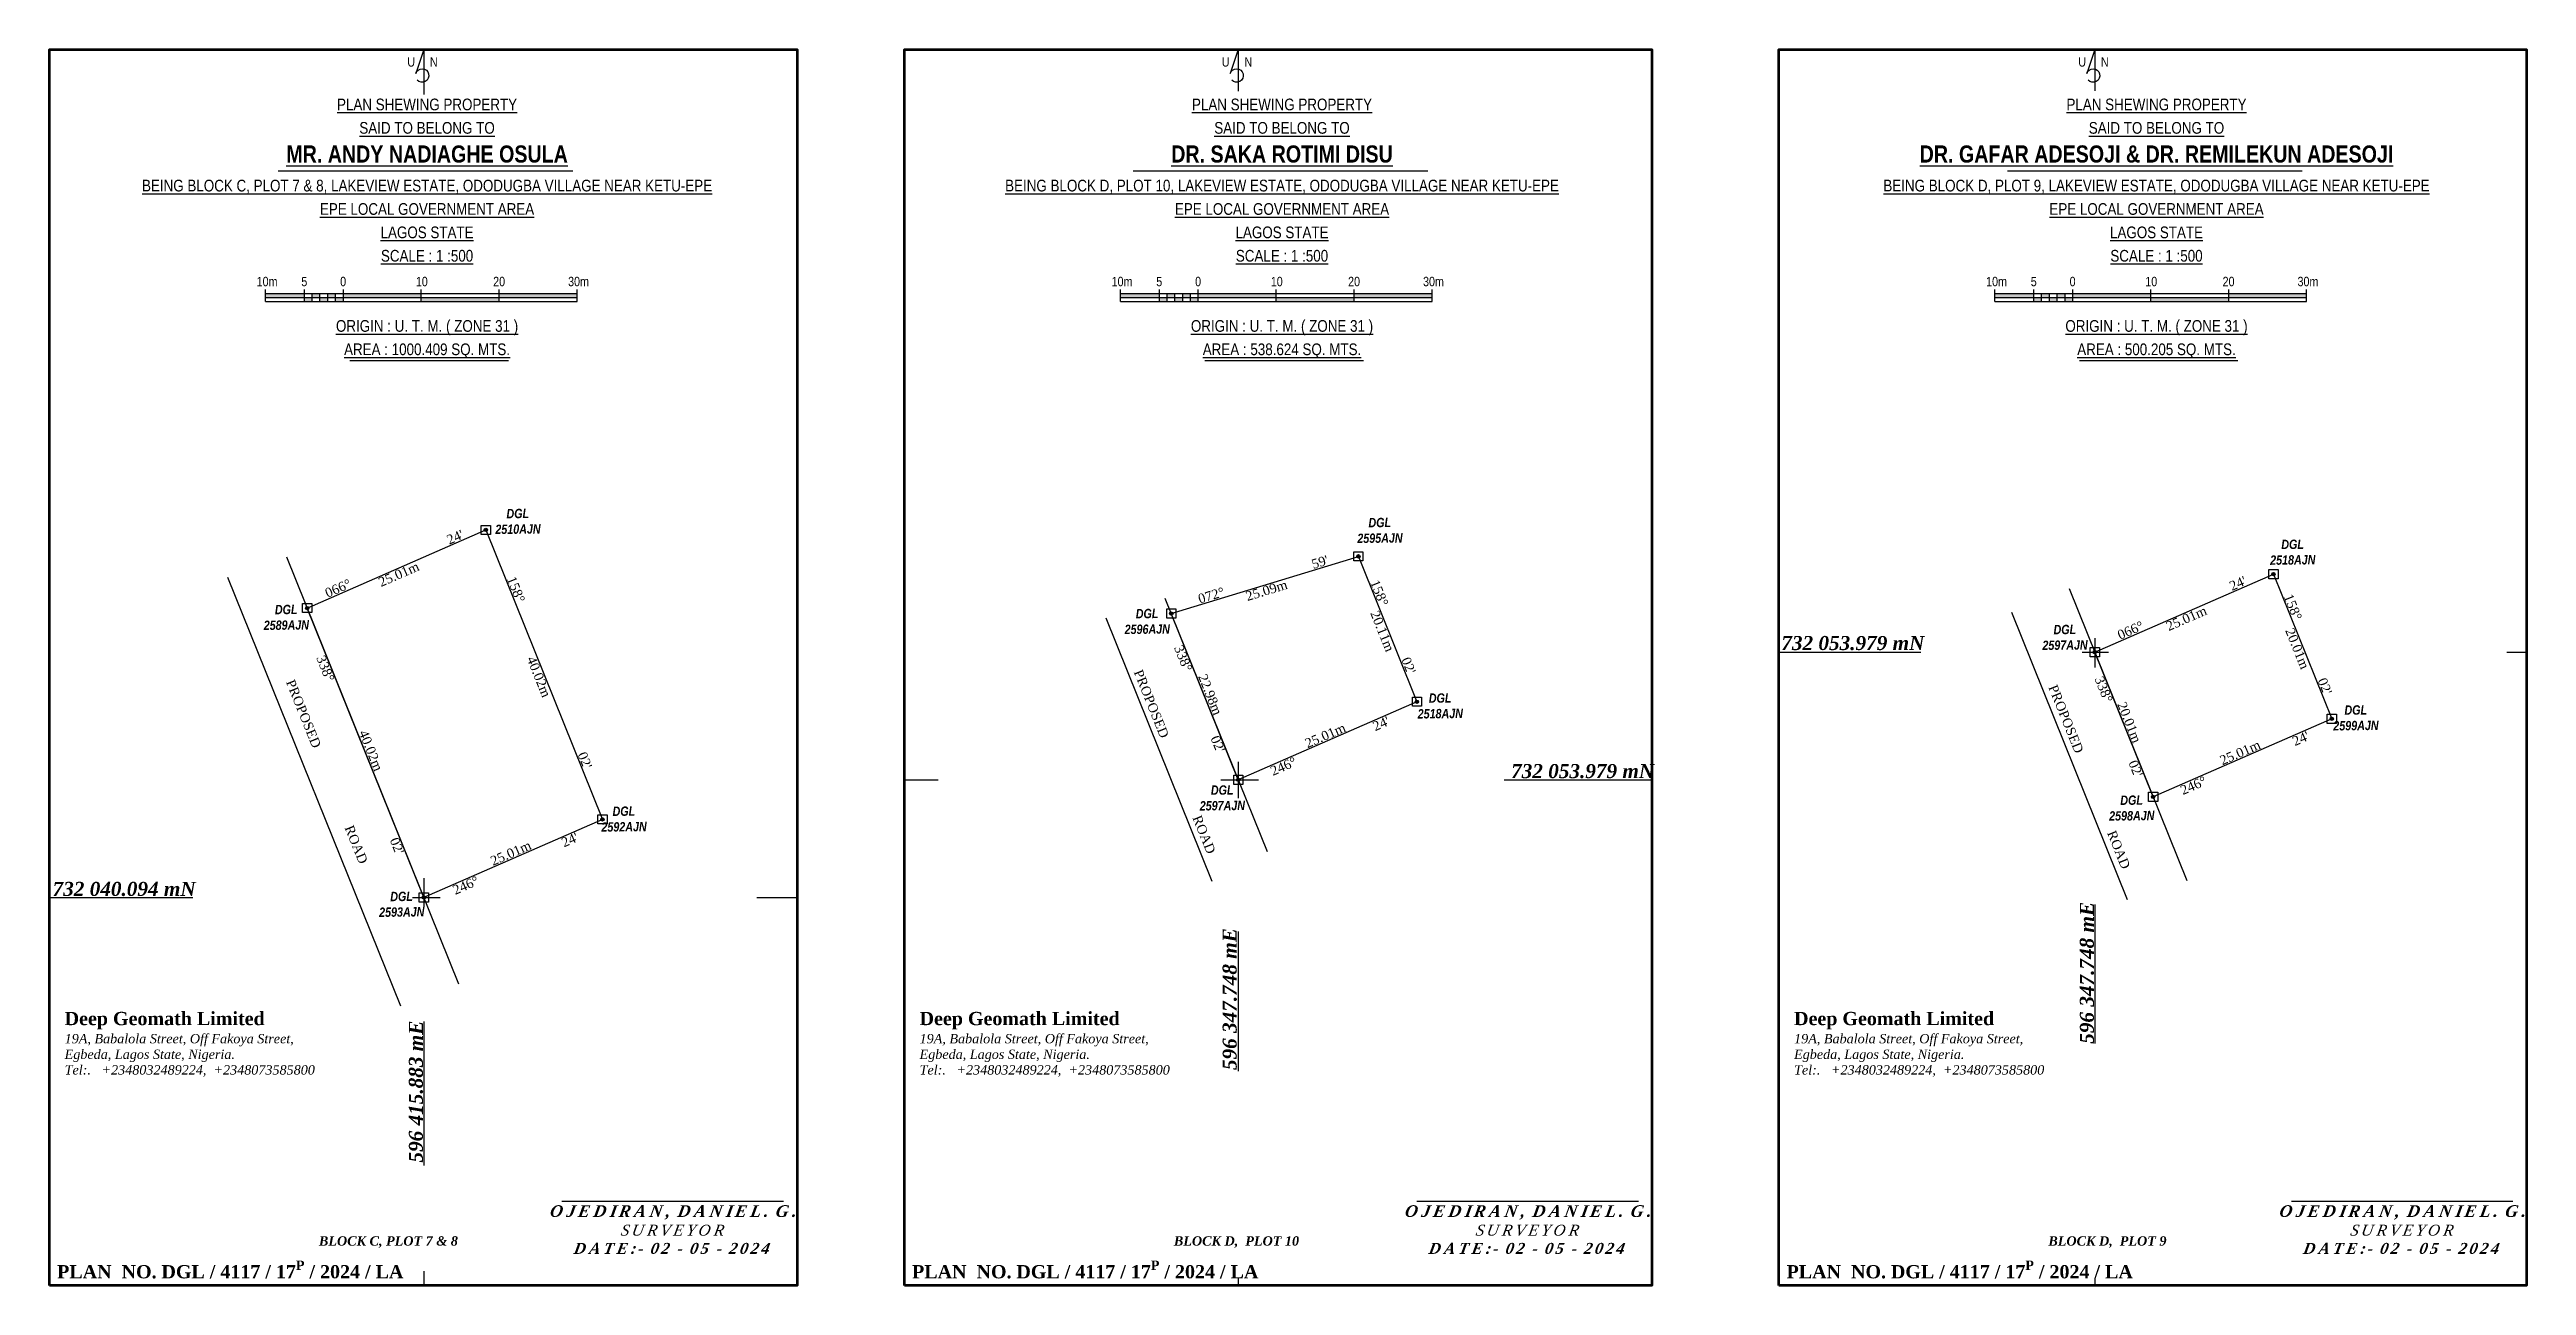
# Model space of a CAD drawing. Header units: metres. Extents: x 527079 to 600981, y 729644 to 782828.
# Drawn here: x 597389.6 to 597707.4, y 730780.3 to 730938.8 of the extents above; entities that cross this region are included whole.
import ezdxf

# ---------------------------------------------------------------- set-up
doc = ezdxf.new("R2010")
doc.units = ezdxf.units.M
doc.header["$MEASUREMENT"] = 0
doc.layers.add('adjusted', color=7, linetype='Continuous')
doc.layers.add('GRID&TITLE', color=7, linetype='Continuous')
doc.styles.add('style2', font='')
doc.styles.get('style2').set_extended_font_data('Arial Black')

msp = doc.modelspace()

# ---------------------------------------------------------------- texts
at = {"color": 0}
for s, insert, char_height, width, attachment_point in [('{\\fArial Narrow|b0|i0|c0|p34;U     N}', (597437.4414, 730937.84596), 1.2, 26.925119, 2), ('{\\fArial Narrow|b0|i0|c0|p34;U     N}', (597541.93534, 730937.84596), 1.2, 26.925119, 2), ('{\\fArial Narrow|b0|i0|c0|p34;U     N}', (597651.8184, 730937.84596), 1.2, 26.925119, 2), ('{\\fArial Narrow|b0|i0|c0|p34;10m}', (597417.50784, 730909.68039), 1.2, 26.925119, 2), ('{\\fArial Narrow|b0|i0|c0|p34;5}', (597422.28403, 730909.68039), 1.2, 26.925119, 2), ('{\\fArial Narrow|b0|i0|c0|p34;0}', (597427.26645, 730909.68039), 1.2, 26.925119, 2), ('{\\fArial Narrow|b0|i0|c0|p34;10}', (597437.35916, 730909.68039), 1.2, 26.925119, 2), ('{\\fArial Narrow|b0|i0|c0|p34;20}', (597447.27622, 730909.68039), 1.2, 26.925119, 2), ('{\\fArial Narrow|b0|i0|c0|p34;30m}', (597457.46218, 730909.68039), 1.2, 26.925119, 2), ('{\\fArial Narrow|b0|i0|c0|p34;10m}', (597527.19237, 730909.68039), 1.2, 26.925119, 2), ('{\\fArial Narrow|b0|i0|c0|p34;5}', (597531.96856, 730909.68039), 1.2, 26.925119, 2), ('{\\fArial Narrow|b0|i0|c0|p34;0}', (597536.95098, 730909.68039), 1.2, 26.925119, 2), ('{\\fArial Narrow|b0|i0|c0|p34;10}', (597547.04369, 730909.68039), 1.2, 26.925119, 2), ('{\\fArial Narrow|b0|i0|c0|p34;20}', (597556.96075, 730909.68039), 1.2, 26.925119, 2), ('{\\fArial Narrow|b0|i0|c0|p34;30m}', (597567.14671, 730909.68039), 1.2, 26.925119, 2), ('{\\fArial Narrow|b0|i0|c0|p34;10m}', (597639.38401, 730909.68039), 1.2, 26.925119, 2), ('{\\fArial Narrow|b0|i0|c0|p34;5}', (597644.1602, 730909.68039), 1.2, 26.925119, 2), ('{\\fArial Narrow|b0|i0|c0|p34;0}', (597649.14261, 730909.68039), 1.2, 26.925119, 2), ('{\\fArial Narrow|b0|i0|c0|p34;10}', (597659.23532, 730909.68039), 1.2, 26.925119, 2), ('{\\fArial Narrow|b0|i0|c0|p34;20}', (597669.15238, 730909.68039), 1.2, 26.925119, 2), ('{\\fArial Narrow|b0|i0|c0|p34;30m}', (597679.33835, 730909.68039), 1.2, 26.925119, 2), ('{\\fTimes New Roman|b1|i1|c0|p18;732 053.979 mN}', (597611.77527, 730863.62116), 1.8, 45.9628771, 1), ('{\\fTimes New Roman|b1|i1|c0|p18;732 053.979 mN}', (597577.10928, 730847.19809), 1.8, 45.9628771, 1), ('{\\fTimes New Roman|b1|i1|c0|p18;732 040.094 mN}', (597389.9906, 730832.08912), 1.8, 45.9628771, 1), ('\\pi0.2701;{\\fTimes New Roman|b1|i1|c0|p18;\\H0.8824x;\\Q10.5;\\T1.3;OJEDIRAN, DANIEL. G.\\H1.1x;\\P\\fTimes New Roman|b0|i1|c0|p18;\\H0.8485x;SURVEYOR\\fTimes New Roman|b1|i1|c0|p18;\\P\\pi0;DATE:- 02 - 05 - 2024}', (597469.49007, 730790.61994), 1.7, 31.4335511, 2), ('\\pi0.2701;{\\fTimes New Roman|b1|i1|c0|p18;\\H0.8824x;\\Q10.5;\\T1.3;OJEDIRAN, DANIEL. G.\\H1.1x;\\P\\fTimes New Roman|b0|i1|c0|p18;\\H0.8485x;SURVEYOR\\fTimes New Roman|b1|i1|c0|p18;\\P\\pi0;DATE:- 02 - 05 - 2024}', (597579.1746, 730790.61994), 1.7, 31.4335511, 2), ('\\pi0.2701;{\\fTimes New Roman|b1|i1|c0|p18;\\H0.8824x;\\Q10.5;\\T1.3;OJEDIRAN, DANIEL. G.\\H1.1x;\\P\\fTimes New Roman|b0|i1|c0|p18;\\H0.8485x;SURVEYOR\\fTimes New Roman|b1|i1|c0|p18;\\P\\pi0;DATE:- 02 - 05 - 2024}', (597691.36624, 730790.61994), 1.7, 31.4335511, 2), ('{\\fTimes New Roman|b1|i1|c0|p18;BLOCK C, PLOT 7 & 8}', (597424.1574, 730786.63955), 1.2, 45.9628771, 1), ('{\\fTimes New Roman|b1|i1|c0|p18;BLOCK D,  PLOT 10}', (597533.84193, 730786.63955), 1.2, 45.9628771, 1), ('{\\fTimes New Roman|b1|i1|c0|p18;BLOCK D,  PLOT 9}', (597646.03357, 730786.63955), 1.2, 45.9628771, 1), ('\\A1;{\\fTimes New Roman|b1|i0|c0|p18;\\H1.03x;PLAN  NO.\\H0.9706x; \\H1.03x;DGL / 4117 / 17\\H0.7x;\\SP^ ;\\H1.429x; / 2024 / LA}', (597390.56795, 730783.52023), 1.65, 98.1290386, 1), ('\\A1;{\\fTimes New Roman|b1|i0|c0|p18;\\H1.03x;PLAN  NO.\\H0.9706x; \\H1.03x;DGL / 4117 / 17\\H0.7x;\\SP^ ;\\H1.429x; / 2024 / LA}', (597500.25248, 730783.52023), 1.65, 98.1290386, 1), ('\\A1;{\\fTimes New Roman|b1|i0|c0|p18;\\H1.03x;PLAN  NO.\\H0.9706x; \\H1.03x;DGL / 4117 / 17\\H0.7x;\\SP^ ;\\H1.429x; / 2024 / LA}', (597612.44411, 730783.52023), 1.65, 98.1290386, 1)]:
    msp.add_mtext(s, dxfattribs=dict(at, insert=insert, char_height=char_height, width=width, attachment_point=attachment_point))
at = {"color": 0, "char_height": 1.5, "width": 113.0007569, "attachment_point": 2, "line_spacing_factor": 1.2}
for s, insert in [('{\\fArial Narrow|b0|i0|c0|p34;\\LPLAN SHEWING PROPERTY\\PSAID TO BELONG TO\\P\\fArial Narrow|b1|i0|c0|p34;\\H1.467x;MR. ANDY NADIAGHE OSULA \\P\\fArial Narrow|b0|i0|c0|p34;\\H0.6817x;BEING BLOCK C, PLOT 7 & 8, LAKEVIEW ESTATE, ODODUGBA VILLAGE NEAR KETU-EPE\\PEPE \\H0.9995x;LOCAL GOVERNMENT AREA\\PLAGOS STATE\\PSCALE : 1 :500\\P\\P\\PORIGIN : U. T. M. ( ZONE 31 )\\PAREA : 1000.409 SQ. MTS.}', (597438.03115, 730932.53735)), ('{\\fArial Narrow|b0|i0|c0|p34;\\LPLAN SHEWING PROPERTY\\PSAID TO BELONG TO\\P\\fArial Narrow|b1|i0|c0|p34;\\H1.467x;DR. SAKA ROTIMI DISU \\P\\fArial Narrow|b0|i0|c0|p34;\\H0.6817x;BEING BLOCK D, PLOT 10, LAKEVIEW ESTATE, ODODUGBA VILLAGE NEAR KETU-EPE\\PEPE \\H0.9995x;LOCAL GOVERNMENT AREA\\PLAGOS STATE\\PSCALE : 1 :500\\P\\P\\PORIGIN : U. T. M. ( ZONE 31 )\\PAREA : 538.624 SQ. MTS.}', (597547.71568, 730932.53735)), ('{\\fArial Narrow|b0|i0|c0|p34;\\LPLAN SHEWING PROPERTY\\PSAID TO BELONG TO\\P\\fArial Narrow|b1|i0|c0|p34;\\H1.467x;DR. GAFAR ADESOJI & DR. REMILEKUN ADESOJI \\P\\fArial Narrow|b0|i0|c0|p34;\\H0.6817x;BEING BLOCK D, PLOT 9, LAKEVIEW ESTATE, ODODUGBA VILLAGE NEAR KETU-EPE\\PEPE \\H0.9995x;LOCAL GOVERNMENT AREA\\PLAGOS STATE\\PSCALE : 1 :500\\P\\P\\PORIGIN : U. T. M. ( ZONE 31 )\\PAREA : 500.205 SQ. MTS.}', (597659.90731, 730932.53735))]:
    msp.add_mtext(s, dxfattribs=dict(at, insert=insert))
at = {"color": 0}
for s, insert, char_height, width, attachment_point, rotation in [('\\pxt115;{\\fArial Narrow|b1|i1|c0|p34;DGL\\P2510AJN}', (597449.66104, 730879.93091), 1.2, 278.2584131, 2, 0.6991952), ('\\pxt115;{\\fArial Narrow|b1|i1|c0|p34;DGL\\P2595AJN}', (597560.24764, 730878.77517), 1.2, 278.2584131, 2, 0.6991952), ('\\pxt115;{\\fArial Narrow|b1|i1|c0|p34;DGL\\P2518AJN}', (597677.35873, 730875.98089), 1.2, 278.2584131, 2, 0.6991952), ('\\pxt115;{\\fArial Narrow|b1|i1|c0|p34;DGL\\P2589AJN}', (597419.94876, 730867.62148), 1.2, 278.2584131, 2, 0.6991952), ('\\pxt115;{\\fArial Narrow|b1|i1|c0|p34;DGL\\P2596AJN}', (597530.3962, 730867.09777), 1.2, 278.2584131, 2, 0.6991952), ('\\pxt115;{\\fArial Narrow|b1|i1|c0|p34;DGL\\P2597AJN}', (597648.13991, 730865.05581), 1.2, 278.2584131, 2, 0.6991952), ('\\pxt115;{\\fArial Narrow|b1|i1|c0|p34;DGL\\P2518AJN}', (597567.99203, 730856.26814), 1.2, 278.2584131, 2, 0.6991952), ('\\pxt115;{\\fArial Narrow|b1|i1|c0|p34;DGL\\P2599AJN}', (597685.46444, 730854.73472), 1.2, 278.2584131, 2, 0.6991952), ('\\pxt115;{\\fArial Narrow|b1|i1|c0|p34;DGL\\P2597AJN}', (597540.03244, 730844.4687), 1.2, 278.2584131, 2, 0.6991952), ('\\pxt115;{\\fArial Narrow|b1|i1|c0|p34;DGL\\P2598AJN}', (597656.70254, 730843.17176), 1.2, 278.2584131, 2, 0.6991952), ('\\pxt115;{\\fArial Narrow|b1|i1|c0|p34;DGL\\P2592AJN}', (597463.271, 730841.75443), 1.2, 278.2584131, 2, 0.6991952), ('\\pxt115;{\\fArial Narrow|b1|i1|c0|p34;DGL\\P2593AJN}', (597434.74995, 730830.82461), 1.2, 278.2584131, 2, 0.6991952), ('{\\fTimes New Roman|b1|i1|c0|p18;596 347.748 mE}', (597650.07251, 730811.3199), 1.8, 46.6762144, 1, 90), ('{\\fTimes New Roman|b1|i1|c0|p18;596 347.748 mE}', (597540.0961, 730807.94941), 1.8, 46.6762144, 1, 90), ('{\\fTimes New Roman|b1|i1|c0|p18;596 415.883 mE}', (597435.69481, 730796.0904), 1.8, 46.6762144, 1, 90)]:
    msp.add_mtext(s, dxfattribs=dict(at, insert=insert, char_height=char_height, width=width, attachment_point=attachment_point, rotation=rotation))
at = {"color": 0, "linetype": 'Continuous', "lineweight": -3, "char_height": 1.2}
for s, insert, attachment_point, rotation in [("{\\fTimes New Roman|b0|i0|c0|p18;066°                              24'}", (597434.06219, 730872.32737), 8, 23.597943), ('{\\fTimes New Roman|b0|i0|c0|p18;25.01m}', (597434.16227, 730872.09828), 2, 23.597943), ("{\\fTimes New Roman|b0|i0|c0|p18;158°                                              02'}", (597453.16942, 730858.70891), 8, 291.9588017), ("{\\fTimes New Roman|b0|i0|c0|p18;072°                          59'}", (597545.4768, 730870.28529), 8, 17.011355), ("{\\fTimes New Roman|b0|i0|c0|p18;066°                           24'}", (597663.40291, 730866.66612), 8, 23.597943), ('{\\fTimes New Roman|b0|i0|c0|p18;25.09m}', (597545.54994, 730870.04623), 2, 17.011355), ("{\\fTimes New Roman|b0|i0|c0|p18;158°                02'}", (597561.38615, 730864.55988), 8, 291.9588017), ("{\\fTimes New Roman|b0|i0|c0|p18;158°                  02'}", (597678.76921, 730862.32599), 8, 291.9588017), ('{\\fTimes New Roman|b0|i0|c0|p18;20.11m}', (597561.15429, 730864.46639), 2, 291.9588017), ('{\\fTimes New Roman|b0|i0|c0|p18;25.01m}', (597663.50299, 730866.43703), 2, 23.597943), ("{\\fTimes New Roman|b0|i0|c0|p18;338°                    02'}", (597537.6971, 730855.7897), 2, 291.9588017), ('{\\fTimes New Roman|b0|i0|c0|p18;20.01m}', (597678.53735, 730862.2325), 2, 291.9588017), ("{\\fTimes New Roman|b0|i0|c0|p18;338°                                                02'}", (597430.01875, 730848.60343), 2, 291.9588017), ('{\\fTimes New Roman|b0|i0|c0|p18;40.02m}', (597452.93756, 730858.61543), 2, 291.9588017), ('{\\fTimes New Roman|b0|i0|c0|p18;PROPOSED                        ROAD}', (597533.38758, 730847.27368), 8, 291.9588017), ('{\\fTimes New Roman|b0|i0|c0|p18;22.98m}', (597537.92896, 730855.88319), 8, 291.9588017), ("{\\fTimes New Roman|b0|i0|c0|p18;338°                  02'}", (597655.61854, 730852.2205), 2, 291.9588017), ('{\\fTimes New Roman|b0|i0|c0|p18;PROPOSED                        ROAD}', (597424.61423, 730845.99372), 8, 291.9588017), ('{\\fTimes New Roman|b0|i0|c0|p18;PROPOSED                        ROAD}', (597650.72865, 730845.3264), 8, 291.9588017), ('{\\fTimes New Roman|b0|i0|c0|p18;20.01m}', (597655.85041, 730852.31399), 8, 291.9588017), ("{\\fTimes New Roman|b0|i0|c0|p18;246°                        24'}", (597553.61993, 730850.06927), 2, 23.597943), ('{\\fTimes New Roman|b0|i0|c0|p18;25.01m}', (597553.51985, 730850.29837), 8, 23.597943), ('{\\fTimes New Roman|b0|i0|c0|p18;40.02m}', (597430.25062, 730848.69691), 8, 291.9588017), ("{\\fTimes New Roman|b0|i0|c0|p18;246°                           24'}", (597670.98485, 730847.88037), 2, 23.597943), ('{\\fTimes New Roman|b0|i0|c0|p18;25.01m}', (597670.88477, 730848.10947), 8, 23.597943), ("{\\fTimes New Roman|b0|i0|c0|p18;246°                          24'}", (597449.12598, 730834.98497), 2, 23.597943), ('{\\fTimes New Roman|b0|i0|c0|p18;25.01m}', (597449.0259, 730835.21406), 8, 23.597943)]:
    msp.add_mtext(s, dxfattribs=dict(at, insert=insert, attachment_point=attachment_point, rotation=rotation))
at = {"layer": 'GRID&TITLE', "color": 0, "char_height": 1.5, "width": 117.584978, "attachment_point": 1, "style": 'style2'}
for insert in [(597391.53477, 730815.41275), (597501.21931, 730815.41275), (597613.41094, 730815.41275)]:
    msp.add_mtext('{\\fTimes New Roman|b1|i0|c0|p18;\\H1.133x;Deep Geomath Limited\\P\\fTimes New Roman|b0|i1|c0|p18;\\H0.7061x;19A, Babalola Street, Off Fakoya Street, \\PEgbeda, Lagos State, Nigeria.\\PTel:.   +2348032489224,  +2348073585800}', dxfattribs=dict(at, insert=insert))

# ---------------------------------------------------------------- hatches: boundary and pattern name
h = msp.add_hatch(color=0)
h.paths.add_polyline_path([(597422.29562, 730907.53946), (597417.29562, 730907.53946), (597417.29562, 730907.03946), (597422.29562, 730907.03946)])
h.paths.add_polyline_path([(597437.29562, 730907.53946), (597427.29562, 730907.53946), (597427.29562, 730907.03946), (597437.29562, 730907.03946)])
h.paths.add_polyline_path([(597457.29562, 730907.53946), (597447.29562, 730907.53946), (597447.29562, 730907.03946), (597457.29562, 730907.03946)])
h = msp.add_hatch(color=0)
h.paths.add_polyline_path([(597426.29562, 730907.03946), (597426.29562, 730906.53946), (597427.29562, 730906.53946), (597427.29562, 730907.03946)])
h.paths.add_polyline_path([(597425.29562, 730907.53946), (597425.29562, 730907.03946), (597426.29562, 730907.03946), (597426.29562, 730907.53946)])
h.paths.add_polyline_path([(597425.29562, 730906.53946), (597425.29562, 730907.03946), (597424.29562, 730907.03946), (597424.29562, 730906.53946)])
h.paths.add_polyline_path([(597423.29562, 730907.53946), (597423.29562, 730907.03946), (597424.29562, 730907.03946), (597424.29562, 730907.53946)])
h.paths.add_polyline_path([(597422.29562, 730907.03946), (597422.29562, 730906.53946), (597423.29562, 730906.53946), (597423.29562, 730907.03946)])
for points in [[(597447.29562, 730907.03946), (597437.29562, 730907.03946), (597437.29562, 730906.53946), (597447.29562, 730906.53946)], [(597556.98015, 730907.03946), (597546.98015, 730907.03946), (597546.98015, 730906.53946), (597556.98015, 730906.53946)], [(597669.17179, 730907.03946), (597659.17179, 730907.03946), (597659.17179, 730906.53946), (597669.17179, 730906.53946)], [(597445.78664, 730877.21882, 1), (597445.35663, 730877.21882, 1)], [(597557.72616, 730873.83645, 1), (597557.29614, 730873.83645, 1)], [(597675.12736, 730871.55757, 1), (597674.69735, 730871.55757, 1)], [(597422.86783, 730867.20682, 1), (597422.43782, 730867.20682, 1)], [(597533.73059, 730866.49507, 1), (597533.30057, 730866.49507, 1)], [(597652.20855, 730861.54557, 1), (597651.77854, 730861.54557, 1)], [(597565.2443, 730855.18982, 1), (597564.81428, 730855.18982, 1)], [(597682.60922, 730853.00092, 1), (597682.1792, 730853.00092, 1)], [(597542.32549, 730845.17782, 1), (597541.89548, 730845.17782, 1)], [(597659.69041, 730842.98892, 1), (597659.2604, 730842.98892, 1)], [(597460.75035, 730840.10552, 1), (597460.32034, 730840.10552, 1)], [(597437.83155, 730830.09352, 1), (597437.40154, 730830.09352, 1)]]:
    msp.add_hatch(color=0).paths.add_polyline_path(points)
h = msp.add_hatch(color=0)
h.paths.add_polyline_path([(597531.98015, 730907.53946), (597526.98015, 730907.53946), (597526.98015, 730907.03946), (597531.98015, 730907.03946)])
h.paths.add_polyline_path([(597546.98015, 730907.53946), (597536.98015, 730907.53946), (597536.98015, 730907.03946), (597546.98015, 730907.03946)])
h.paths.add_polyline_path([(597566.98015, 730907.53946), (597556.98015, 730907.53946), (597556.98015, 730907.03946), (597566.98015, 730907.03946)])
h = msp.add_hatch(color=0)
h.paths.add_polyline_path([(597535.98015, 730907.03946), (597535.98015, 730906.53946), (597536.98015, 730906.53946), (597536.98015, 730907.03946)])
h.paths.add_polyline_path([(597534.98015, 730907.53946), (597534.98015, 730907.03946), (597535.98015, 730907.03946), (597535.98015, 730907.53946)])
h.paths.add_polyline_path([(597534.98015, 730906.53946), (597534.98015, 730907.03946), (597533.98015, 730907.03946), (597533.98015, 730906.53946)])
h.paths.add_polyline_path([(597532.98015, 730907.53946), (597532.98015, 730907.03946), (597533.98015, 730907.03946), (597533.98015, 730907.53946)])
h.paths.add_polyline_path([(597531.98015, 730907.03946), (597531.98015, 730906.53946), (597532.98015, 730906.53946), (597532.98015, 730907.03946)])
h = msp.add_hatch(color=0)
h.paths.add_polyline_path([(597644.17179, 730907.53946), (597639.17179, 730907.53946), (597639.17179, 730907.03946), (597644.17179, 730907.03946)])
h.paths.add_polyline_path([(597659.17179, 730907.53946), (597649.17179, 730907.53946), (597649.17179, 730907.03946), (597659.17179, 730907.03946)])
h.paths.add_polyline_path([(597679.17179, 730907.53946), (597669.17179, 730907.53946), (597669.17179, 730907.03946), (597679.17179, 730907.03946)])
h = msp.add_hatch(color=0)
h.paths.add_polyline_path([(597648.17179, 730907.03946), (597648.17179, 730906.53946), (597649.17179, 730906.53946), (597649.17179, 730907.03946)])
h.paths.add_polyline_path([(597647.17179, 730907.53946), (597647.17179, 730907.03946), (597648.17179, 730907.03946), (597648.17179, 730907.53946)])
h.paths.add_polyline_path([(597647.17179, 730906.53946), (597647.17179, 730907.03946), (597646.17179, 730907.03946), (597646.17179, 730906.53946)])
h.paths.add_polyline_path([(597645.17179, 730907.53946), (597645.17179, 730907.03946), (597646.17179, 730907.03946), (597646.17179, 730907.53946)])
h.paths.add_polyline_path([(597644.17179, 730907.03946), (597644.17179, 730906.53946), (597645.17179, 730906.53946), (597645.17179, 730907.03946)])

# ---------------------------------------------------------------- linework, layer by layer
at = {"color": 0}
for p, q in [((597417.29562, 730906.53946), (597417.29562, 730908.03946)), ((597417.29562, 730906.53946), (597417.29562, 730908.03946)), ((597422.29562, 730906.53946), (597422.29562, 730908.03946)), ((597422.29562, 730906.53946), (597422.29562, 730908.03946)), ((597423.29562, 730906.53946), (597423.29562, 730907.53946)), ((597424.29562, 730906.53946), (597424.29562, 730907.53946)), ((597425.29562, 730906.53946), (597425.29562, 730907.53946)), ((597426.29562, 730906.53946), (597426.29562, 730907.53946)), ((597427.29562, 730906.53946), (597427.29562, 730908.03946)), ((597437.29562, 730906.53946), (597437.29562, 730908.03946)), ((597437.29562, 730907.03946), (597447.29562, 730907.03946)), ((597447.29562, 730906.53946), (597447.29562, 730908.03946)), ((597457.29562, 730906.53946), (597457.29562, 730908.03946)), ((597526.98015, 730906.53946), (597526.98015, 730908.03946)), ((597526.98015, 730906.53946), (597526.98015, 730908.03946)), ((597531.98015, 730906.53946), (597531.98015, 730908.03946)), ((597531.98015, 730906.53946), (597531.98015, 730908.03946)), ((597532.98015, 730906.53946), (597532.98015, 730907.53946)), ((597533.98015, 730906.53946), (597533.98015, 730907.53946)), ((597534.98015, 730906.53946), (597534.98015, 730907.53946)), ((597535.98015, 730906.53946), (597535.98015, 730907.53946)), ((597536.98015, 730906.53946), (597536.98015, 730908.03946)), ((597546.98015, 730906.53946), (597546.98015, 730908.03946)), ((597546.98015, 730907.03946), (597556.98015, 730907.03946)), ((597556.98015, 730906.53946), (597556.98015, 730908.03946)), ((597566.98015, 730906.53946), (597566.98015, 730908.03946)), ((597639.17179, 730906.53946), (597639.17179, 730908.03946)), ((597639.17179, 730906.53946), (597639.17179, 730908.03946)), ((597644.17179, 730906.53946), (597644.17179, 730908.03946)), ((597644.17179, 730906.53946), (597644.17179, 730908.03946)), ((597645.17179, 730906.53946), (597645.17179, 730907.53946)), ((597646.17179, 730906.53946), (597646.17179, 730907.53946)), ((597647.17179, 730906.53946), (597647.17179, 730907.53946)), ((597648.17179, 730906.53946), (597648.17179, 730907.53946)), ((597649.17179, 730906.53946), (597649.17179, 730908.03946)), ((597659.17179, 730906.53946), (597659.17179, 730908.03946)), ((597659.17179, 730907.03946), (597669.17179, 730907.03946)), ((597669.17179, 730906.53946), (597669.17179, 730908.03946)), ((597679.17179, 730906.53946), (597679.17179, 730908.03946)), ((597499.28161, 730845.17782), (597503.58387, 730845.17782)), ((597539.87763, 730845.17782), (597544.71887, 730845.17782)), ((597576.19771, 730845.17782), (597595.17961, 730845.17782)), ((597455.34228, 730791.14564), (597483.76126, 730791.14564)), ((597565.02682, 730791.14564), (597593.44579, 730791.14564)), ((597677.21845, 730791.14564), (597705.63742, 730791.14564))]:
    msp.add_line(p, q, dxfattribs=at)
for points in [[(597437.61654, 730938.82881), (597436.57157, 730935.74296, -3.816456624), (597436.7658, 730934.92258)], [(597542.11048, 730938.82881), (597541.06551, 730935.74296, -3.816456624), (597541.25974, 730934.92258)], [(597651.99355, 730938.82881), (597650.94858, 730935.74296, -3.816456624), (597651.1428, 730934.92258)]]:
    msp.add_lwpolyline(points, format="xyb", dxfattribs=at)
for points in [[(597437.61654, 730938.82881), (597437.61654, 730933.06233)], [(597542.11048, 730938.82881), (597542.11048, 730933.49916)], [(597651.99355, 730938.82881), (597651.99355, 730933.5373)], [(597418.9266, 730923.26761), (597456.72199, 730923.26761)], [(597528.61114, 730923.26761), (597566.40653, 730923.26761)], [(597640.80277, 730923.26761), (597678.59816, 730923.26761)], [(597417.29562, 730907.53946), (597457.29562, 730907.53946)], [(597417.29562, 730907.03946), (597437.29562, 730907.03946)], [(597417.29562, 730906.53946), (597457.29562, 730906.53946)], [(597447.29562, 730907.03946), (597457.29562, 730907.03946)], [(597526.98015, 730907.53946), (597566.98015, 730907.53946)], [(597526.98015, 730907.03946), (597546.98015, 730907.03946)], [(597526.98015, 730906.53946), (597566.98015, 730906.53946)], [(597556.98015, 730907.03946), (597566.98015, 730907.03946)], [(597639.17179, 730907.53946), (597679.17179, 730907.53946)], [(597639.17179, 730907.03946), (597659.17179, 730907.03946)], [(597639.17179, 730906.53946), (597679.17179, 730906.53946)], [(597669.17179, 730907.03946), (597679.17179, 730907.03946)], [(597428.14211, 730898.94596), (597448.47958, 730898.94596)], [(597537.82664, 730898.94596), (597558.16411, 730898.94596)], [(597650.01828, 730898.94596), (597670.35575, 730898.94596)], [(597444.98278, 730877.80767), (597446.16048, 730877.80767), (597446.16048, 730876.62998), (597444.98278, 730876.62998), (597444.98278, 730877.80767)], [(597422.65283, 730867.20682), (597445.57163, 730877.21882), (597460.53535, 730840.10552), (597437.61654, 730830.09352), (597422.65283, 730867.20682)], [(597556.9223, 730874.4253), (597558.1, 730874.4253), (597558.1, 730873.24761), (597556.9223, 730873.24761), (597556.9223, 730874.4253)], [(597412.42726, 730871.17465), (597434.60243, 730816.17536)], [(597442.09807, 730818.97835), (597420.02686, 730873.7198)], [(597674.3235, 730872.14642), (597675.5012, 730872.14642), (597675.5012, 730870.96873), (597674.3235, 730870.96873), (597674.3235, 730872.14642)], [(597545.83789, 730835.93302), (597532.73751, 730868.42484)], [(597663.82203, 730832.20833), (597648.72534, 730869.65145)], [(597422.06398, 730867.79567), (597423.24167, 730867.79567), (597423.24167, 730866.61798), (597422.06398, 730866.61798), (597422.06398, 730867.79567)], [(597525.10127, 730865.97058), (597538.7234, 730832.18471)], [(597532.92673, 730867.08392), (597534.10443, 730867.08392), (597534.10443, 730865.90622), (597532.92673, 730865.90622), (597532.92673, 730867.08392)], [(597641.30318, 730866.66622), (597656.15533, 730829.82962)], [(597611.47325, 730861.54557), (597629.65911, 730861.54557)], [(597650.35979, 730861.54557), (597653.73588, 730861.54557)], [(597651.4047, 730862.13442), (597652.58239, 730862.13442), (597652.58239, 730860.95673), (597651.4047, 730860.95673), (597651.4047, 730862.13442)], [(597651.99355, 730863.34861), (597651.99355, 730859.56037)], [(597704.8599, 730861.54557), (597707.37125, 730861.54557)], [(597564.44044, 730855.77867), (597565.61814, 730855.77867), (597565.61814, 730854.60097), (597564.44044, 730854.60097), (597564.44044, 730855.77867)], [(597681.80536, 730853.58977), (597682.98306, 730853.58977), (597682.98306, 730852.41207), (597681.80536, 730852.41207), (597681.80536, 730853.58977)], [(597541.52164, 730845.76667), (597542.69933, 730845.76667), (597542.69933, 730844.58897), (597541.52164, 730844.58897), (597541.52164, 730845.76667)], [(597542.11048, 730847.48397), (597542.11048, 730842.84191)], [(597658.88656, 730843.57777), (597660.06425, 730843.57777), (597660.06425, 730842.40007), (597658.88656, 730842.40007), (597658.88656, 730843.57777)], [(597459.9465, 730840.69437), (597461.1242, 730840.69437), (597461.1242, 730839.51667), (597459.9465, 730839.51667), (597459.9465, 730840.69437)], [(597389.59708, 730830.09352), (597407.96457, 730830.09352)], [(597436.15638, 730830.09352), (597439.7244, 730830.09352)], [(597437.02769, 730830.68237), (597438.20539, 730830.68237), (597438.20539, 730829.50467), (597437.02769, 730829.50467), (597437.02769, 730830.68237)], [(597437.61654, 730832.57274), (597437.61654, 730828.84192)], [(597480.32605, 730830.09352), (597485.49508, 730830.09352)], [(597651.99355, 730829.19917), (597651.99355, 730811.34304)], [(597542.11048, 730825.71857), (597542.11048, 730807.80197)], [(597437.61654, 730814.19315), (597437.61654, 730795.70248)], [(597437.61654, 730782.17063), (597437.61654, 730780.33181)], [(597542.11048, 730781.30479), (597542.11048, 730780.33181)], [(597651.99355, 730781.23966), (597651.99355, 730780.33181)]]:
    msp.add_lwpolyline(points, dxfattribs=at)
for points in [[(597533.51558, 730866.49507), (597557.51115, 730873.83645), (597565.02929, 730855.18982), (597542.11048, 730845.17782)], [(597651.99355, 730861.54557), (597674.91235, 730871.55757), (597682.39421, 730853.00092), (597659.4754, 730842.98892)]]:
    msp.add_lwpolyline(points, close=True, dxfattribs=at)
for centre in [(597445.57163, 730877.21882), (597557.51115, 730873.83645), (597674.91235, 730871.55757), (597422.65283, 730867.20682), (597533.51558, 730866.49507), (597651.99355, 730861.54557), (597565.02929, 730855.18982), (597682.39421, 730853.00092), (597542.11048, 730845.17782), (597659.4754, 730842.98892), (597460.53535, 730840.10552), (597437.61654, 730830.09352)]:
    msp.add_circle(centre, 0.21501, dxfattribs=at)
at = {"layer": 'adjusted', "color": 0, "lineweight": 100}
for points in [[(597389.59708, 730780.33181), (597389.59708, 730938.82881), (597485.49508, 730938.82881), (597485.49508, 730780.33181)], [(597499.28161, 730780.33181), (597499.28161, 730938.82881), (597595.17961, 730938.82881), (597595.17961, 730780.33181)], [(597611.47325, 730780.33181), (597611.47325, 730938.82881), (597707.37125, 730938.82881), (597707.37125, 730780.33181)]]:
    msp.add_lwpolyline(points, close=True, dxfattribs=at)

msp.set_redraw_order([(e.dxf.handle, doc.entitydb.next_handle()) for e in msp.query("TEXT MTEXT ATTDEF DIMENSION ARC_DIMENSION")])  # texts and dimensions are drawn at this point

doc.saveas('drawing.dxf')
